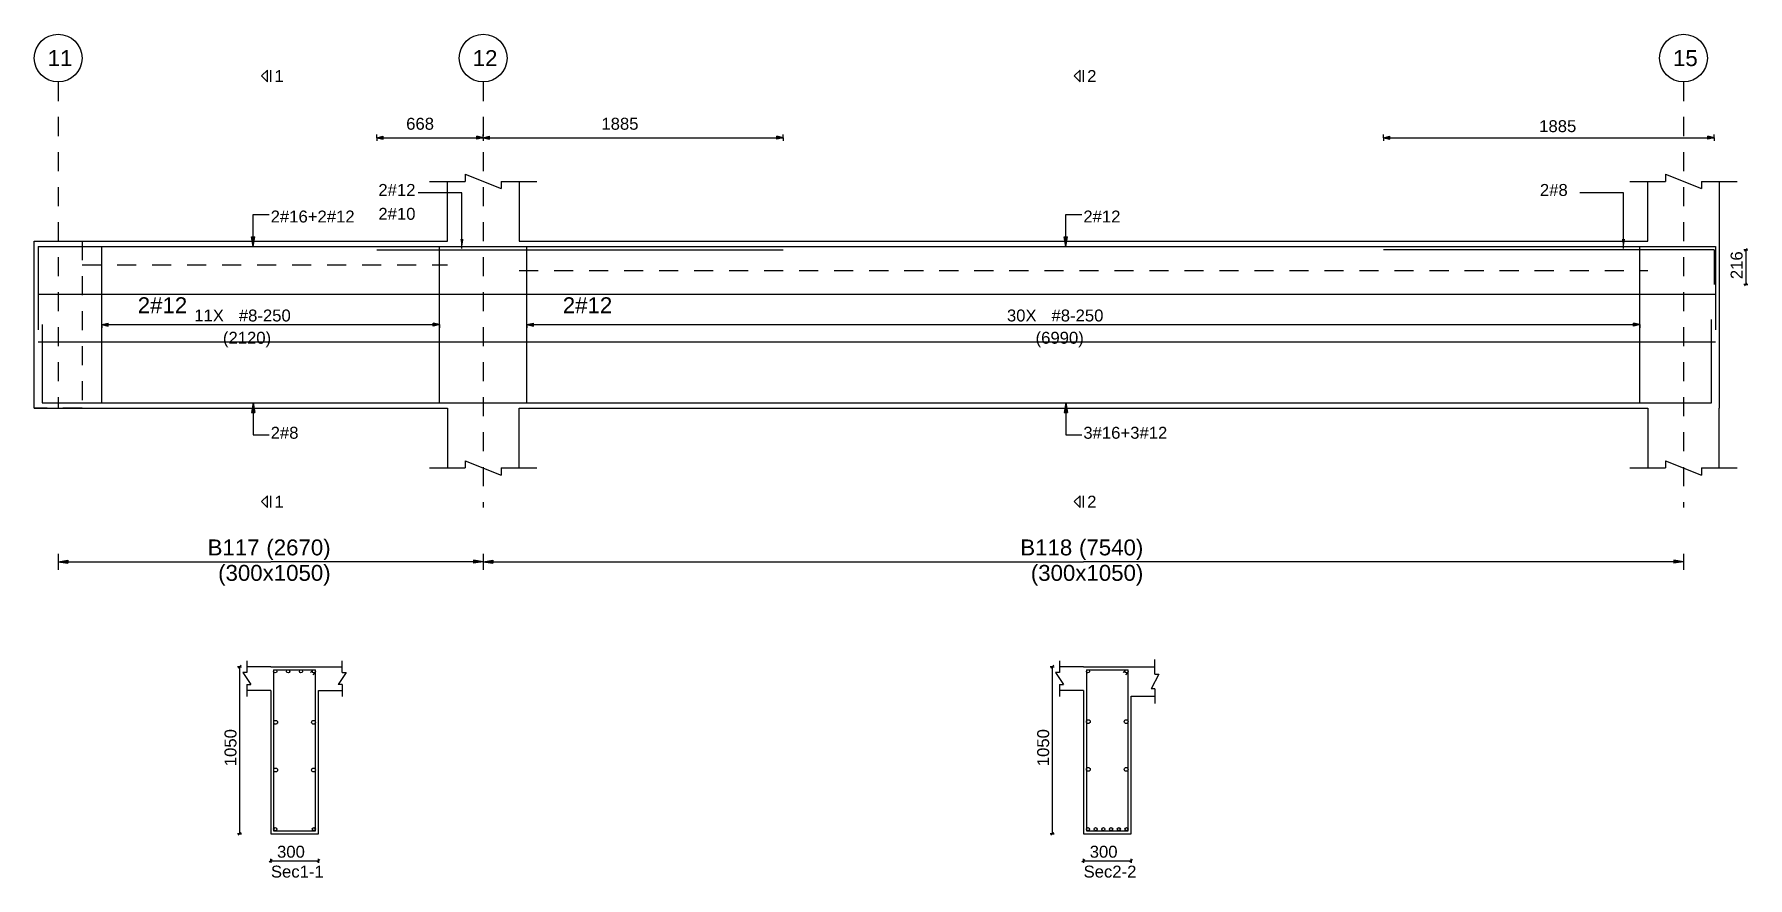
# Model space of a CAD drawing. Extents: x 0 to 98, y 3 to 248.
# Drawn here: x 40.03 to 50.79, y 181.83 to 187.13 of the extents above; entities that cross this region are included whole.
import ezdxf

# ---------------------------------------------------------------- set-up
doc = ezdxf.new("R2010")
doc.units = 0
doc.linetypes.add('ACAD_ISO02W100', pattern=[15, 12, -3])
for name, color, linetype in [('Axisline', 1, 'CONTINUOUS'), ('Axisline_Name', 2, 'CONTINUOUS'), ('Beam_bottombarlabeling', 2, 'CONTINUOUS'), ('Beam_Cross_Label', 4, 'CONTINUOUS'), ('Beam_CrossSection', 2, 'CONTINUOUS'), ('Beam_Dimensions_LS', 3, 'CONTINUOUS'), ('Beam_NameLS', 6, 'CONTINUOUS'), ('Beam_topbarsLabeling', 2, 'CONTINUOUS'), ('dim_all', 7, 'CONTINUOUS'), ('Extra_Topsteel_Labeling', 2, 'CONTINUOUS'), ('Extrabars', 7, 'CONTINUOUS'), ('Longsection', 2, 'CONTINUOUS'), ('main_botbars', 4, 'CONTINUOUS'), ('main_topbars', 4, 'CONTINUOUS'), ('SecondaryBeam', 2, 'CONTINUOUS'), ('SectionLine', 4, 'CONTINUOUS'), ('Sidefacebar', 140, 'CONTINUOUS'), ('Slabline', 253, 'CONTINUOUS'), ('span_dim', 7, 'CONTINUOUS'), ('spanline', 7, 'CONTINUOUS'), ('Stirrup_bar', 1, 'CONTINUOUS'), ('Stirrup_Dia_Spacing', 2, 'CONTINUOUS'), ('Stirrup_Length', 7, 'CONTINUOUS'), ('Stirrup_Numbers', 2, 'CONTINUOUS')]:
    doc.layers.add(name, color=color, linetype=linetype)
doc.styles.add('STRUDS_Arial', font='ARIAL.TTF', dxfattribs={"height": 0.04})

msp = doc.modelspace()

# ---------------------------------------------------------------- texts
at = {"layer": 'Axisline_Name', "style": 'STRUDS_Arial'}
for s, p in [('11', (40.114, 186.93)), ('12', (42.784, 186.93)), ('15', (50.324, 186.93))]:
    msp.add_text(s, height=0.1, dxfattribs=at).set_placement(p)
at = {"layer": 'Beam_bottombarlabeling', "style": 'STRUDS_Arial'}
for s, p in [('2#8', (41.515, 184.588)), ('3#16+3#12', (46.62, 184.588))]:
    msp.add_text(s, height=0.075, dxfattribs=at).set_placement(p)
at = {"layer": 'Beam_Cross_Label', "style": 'STRUDS_Arial'}
for s, p in [('Sec1-1', (41.5165, 181.83)), ('Sec2-2', (46.6215, 181.83))]:
    msp.add_text(s, height=0.075, dxfattribs=at).set_placement(p)
at = {"layer": 'Beam_Dimensions_LS', "style": 'STRUDS_Arial'}
for p in [(41.185, 183.695), (46.29, 183.695)]:
    msp.add_text('(300x1050)', height=0.1, dxfattribs=at).set_placement(p)
at = {"layer": 'Beam_NameLS', "style": 'STRUDS_Arial'}
for s, p in [('B117', (41.119, 183.855)), ('B118', (46.224, 183.855))]:
    msp.add_text(s, height=0.1, dxfattribs=at).set_placement(p)
at = {"layer": 'Beam_topbarsLabeling', "style": 'STRUDS_Arial'}
for s, p in [('2#16+2#12', (41.515, 185.947)), ('2#12', (46.62, 185.947))]:
    msp.add_text(s, height=0.075, dxfattribs=at).set_placement(p)
at = {"layer": 'dim_all', "style": 'STRUDS_Arial'}
for s, p in [('668', (42.3663, 186.53)), ('668', (42.3663, 186.53)), ('1885', (43.5925, 186.53)), ('1885', (43.5925, 186.53)), ('1885', (49.4835, 186.515)), ('300', (41.555, 181.955)), ('300', (46.66, 181.955))]:
    msp.add_text(s, height=0.075, dxfattribs=at).set_placement(p)
for s, p in [('216', (50.761, 185.591)), ('1050', (41.3, 182.53)), ('1050', (46.405, 182.53))]:
    msp.add_text(s, height=0.075, rotation=90, dxfattribs=at).set_placement(p)
at = {"layer": 'Extra_Topsteel_Labeling', "style": 'STRUDS_Arial'}
for s, p in [('2#12', (42.1915, 186.114)), ('2#8', (49.488, 186.114)), ('2#10', (42.1915, 185.964))]:
    msp.add_text(s, height=0.075, dxfattribs=at).set_placement(p)
at = {"layer": 'SectionLine', "style": 'STRUDS_Arial'}
for s, p in [('1', (41.539, 186.83)), ('2', (46.644, 186.83)), ('1', (41.539, 184.155)), ('2', (46.644, 184.155))]:
    msp.add_text(s, height=0.075, dxfattribs=at).set_placement(p)
at = {"layer": 'Sidefacebar', "style": 'STRUDS_Arial'}
for p in [(40.68, 185.377), (43.35, 185.377)]:
    msp.add_text('2#12', height=0.1, dxfattribs=at).set_placement(p)
at = {"layer": 'span_dim', "style": 'STRUDS_Arial'}
for s, p in [(' (2670) ', (41.449, 183.855)), (' (7540) ', (46.554, 183.855))]:
    msp.add_text(s, height=0.1, dxfattribs=at).set_placement(p)
at = {"layer": 'Stirrup_Dia_Spacing', "style": 'STRUDS_Arial'}
for p in [(41.315, 185.325), (46.42, 185.325)]:
    msp.add_text('#8-250', height=0.075, dxfattribs=at).set_placement(p)
at = {"layer": 'Stirrup_Length', "style": 'STRUDS_Arial'}
for s, p in [('(2120)', (41.215, 185.185)), ('(6990)', (46.32, 185.185))]:
    msp.add_text(s, height=0.075, dxfattribs=at).set_placement(p)
at = {"layer": 'Stirrup_Numbers', "style": 'STRUDS_Arial'}
for s, p in [('11X', (41.035, 185.325)), ('30X', (46.14, 185.325))]:
    msp.add_text(s, height=0.075, dxfattribs=at).set_placement(p)

# ---------------------------------------------------------------- linework, layer by layer
at = {"layer": 'Axisline', "linetype": 'ACAD_ISO02W100', "ltscale": 0.01}
for p, q in [((40.18, 186.83), (40.18, 184.78)), ((42.85, 186.83), (42.85, 184.155)), ((50.39, 186.83), (50.39, 184.155))]:
    msp.add_line(p, q, dxfattribs=at)
at = {"layer": 'Axisline'}
for centre in [(40.18, 186.98), (42.85, 186.98), (50.39, 186.98)]:
    msp.add_circle(centre, 0.15, dxfattribs=at)
at = {"layer": 'Beam_bottombarlabeling'}
for p, q in [((41.405, 184.813), (41.395, 184.753)), ((41.405, 184.813), (41.405, 184.613)), ((41.405, 184.813), (41.415, 184.753)), ((46.51, 184.813), (46.5, 184.753)), ((46.51, 184.813), (46.51, 184.613)), ((46.51, 184.813), (46.52, 184.753)), ((41.395, 184.753), (41.415, 184.753)), ((46.5, 184.753), (46.52, 184.753)), ((41.405, 184.613), (41.505, 184.613)), ((46.51, 184.613), (46.61, 184.613))]:
    msp.add_line(p, q, dxfattribs=at)
for points in [[(41.405, 184.813), (41.395, 184.753), (41.405, 184.813), (41.415, 184.753)], [(46.51, 184.813), (46.5, 184.753), (46.51, 184.813), (46.52, 184.753)]]:
    msp.add_solid(points, dxfattribs=at)
at = {"layer": 'Beam_CrossSection'}
for p, q in [((47.07, 183.109), (47.07, 183.201)), ((41.365, 183.118), (41.34, 183.118)), ((41.34, 183.118), (41.39, 183.043)), ((41.365, 183.193), (41.365, 183.118)), ((41.515, 183.155), (41.365, 183.155)), ((41.515, 183.155), (41.815, 183.155)), ((41.515, 183.155), (41.515, 183.155)), ((41.815, 183.155), (41.815, 183.155)), ((41.815, 183.155), (41.965, 183.155)), ((41.99, 183.118), (41.94, 183.043)), ((41.965, 183.118), (41.965, 183.193)), ((41.965, 183.118), (41.99, 183.118)), ((46.47, 183.118), (46.445, 183.118)), ((46.445, 183.118), (46.495, 183.043)), ((46.47, 183.193), (46.47, 183.118)), ((46.62, 183.155), (46.47, 183.155)), ((46.62, 183.155), (46.92, 183.155)), ((46.62, 183.155), (46.62, 183.155)), ((46.92, 183.155), (46.92, 183.155)), ((46.92, 183.155), (47.07, 183.155)), ((47.095, 183.109), (47.045, 183.016)), ((47.07, 183.109), (47.095, 183.109)), ((41.365, 183.043), (41.365, 182.968)), ((41.365, 183.043), (41.39, 183.043)), ((41.515, 183.005), (41.365, 183.005)), ((41.515, 183.005), (41.515, 182.105)), ((41.815, 182.105), (41.815, 183.005)), ((41.815, 183.005), (41.965, 183.005)), ((41.965, 183.043), (41.94, 183.043)), ((41.965, 183.043), (41.965, 182.968)), ((46.47, 183.043), (46.47, 182.968)), ((46.47, 183.043), (46.495, 183.043)), ((46.62, 183.005), (46.47, 183.005)), ((46.62, 183.005), (46.62, 182.105)), ((47.07, 183.016), (47.045, 183.016)), ((47.07, 183.016), (47.07, 182.924)), ((46.92, 182.105), (46.92, 182.97)), ((46.92, 182.97), (47.07, 182.97)), ((41.515, 182.105), (41.815, 182.105)), ((46.62, 182.105), (46.92, 182.105))]:
    msp.add_line(p, q, dxfattribs=at)
at = {"layer": 'Beam_topbarsLabeling'}
for p, q in [((41.405, 185.797), (41.405, 185.997)), ((41.405, 185.997), (41.505, 185.997)), ((46.51, 185.797), (46.51, 185.997)), ((46.51, 185.997), (46.61, 185.997)), ((41.405, 185.797), (41.395, 185.857)), ((41.395, 185.857), (41.415, 185.857)), ((41.405, 185.797), (41.415, 185.857)), ((41.405, 185.857), (41.41, 185.857)), ((46.51, 185.797), (46.5, 185.857)), ((46.5, 185.857), (46.52, 185.857)), ((46.51, 185.797), (46.52, 185.857)), ((46.51, 185.857), (46.515, 185.857))]:
    msp.add_line(p, q, dxfattribs=at)
for points in [[(41.405, 185.797), (41.395, 185.857), (41.405, 185.797), (41.415, 185.857)], [(46.51, 185.797), (46.5, 185.857), (46.51, 185.797), (46.52, 185.857)]]:
    msp.add_solid(points, dxfattribs=at)
at = {"layer": 'dim_all'}
for p, q in [((42.1825, 186.48), (42.1825, 186.5)), ((42.1825, 186.48), (42.1825, 186.5)), ((42.1825, 186.48), (42.1825, 186.493)), ((42.1825, 186.48), (42.1825, 186.493)), ((42.1825, 186.48), (42.1825, 186.493)), ((42.1825, 186.48), (42.1825, 186.493)), ((42.1825, 186.48), (42.2225, 186.49)), ((42.1825, 186.48), (42.2225, 186.49)), ((42.1825, 186.48), (42.1825, 186.46)), ((42.1825, 186.48), (42.2225, 186.47)), ((42.1825, 186.48), (42.1825, 186.468)), ((42.1825, 186.48), (42.1825, 186.468)), ((42.1825, 186.48), (44.735, 186.48)), ((42.1825, 186.48), (42.1825, 186.46)), ((42.1825, 186.48), (42.2225, 186.47)), ((42.1825, 186.48), (42.1825, 186.468)), ((42.1825, 186.48), (42.1825, 186.468)), ((42.1825, 186.48), (44.735, 186.48)), ((42.2225, 186.47), (42.2225, 186.49)), ((42.2225, 186.47), (42.2225, 186.49)), ((42.85, 186.48), (42.81, 186.49)), ((42.81, 186.47), (42.81, 186.49)), ((42.85, 186.48), (42.81, 186.49)), ((42.81, 186.47), (42.81, 186.49)), ((42.85, 186.48), (42.81, 186.49)), ((42.81, 186.47), (42.81, 186.49)), ((42.85, 186.48), (42.81, 186.49)), ((42.81, 186.47), (42.81, 186.49)), ((42.85, 186.48), (42.81, 186.47)), ((42.85, 186.48), (42.81, 186.47)), ((42.85, 186.48), (42.81, 186.47)), ((42.85, 186.48), (42.81, 186.47)), ((42.85, 186.48), (42.85, 186.5)), ((42.85, 186.48), (42.85, 186.5)), ((42.85, 186.48), (42.85, 186.5)), ((42.85, 186.48), (42.85, 186.5)), ((42.85, 186.48), (42.85, 186.5)), ((42.85, 186.48), (42.85, 186.5)), ((42.85, 186.48), (42.85, 186.5)), ((42.85, 186.48), (42.85, 186.5)), ((42.85, 186.48), (42.85, 186.493)), ((42.85, 186.48), (42.85, 186.493)), ((42.85, 186.48), (42.85, 186.493)), ((42.85, 186.48), (42.85, 186.493)), ((42.85, 186.48), (42.85, 186.493)), ((42.85, 186.48), (42.85, 186.493)), ((42.85, 186.48), (42.85, 186.493)), ((42.85, 186.48), (42.85, 186.493)), ((42.85, 186.48), (42.89, 186.49)), ((42.85, 186.48), (42.89, 186.49)), ((42.85, 186.48), (42.89, 186.49)), ((42.85, 186.48), (42.89, 186.49)), ((42.85, 186.48), (42.85, 186.46)), ((42.85, 186.48), (42.89, 186.47)), ((42.85, 186.48), (42.85, 186.46)), ((42.85, 186.48), (42.85, 186.468)), ((42.85, 186.48), (42.85, 186.468)), ((42.85, 186.48), (42.85, 186.468)), ((42.85, 186.48), (42.85, 186.468)), ((42.85, 186.48), (42.85, 186.48)), ((42.85, 186.48), (42.85, 186.46)), ((42.85, 186.48), (42.89, 186.47)), ((42.85, 186.48), (42.85, 186.46)), ((42.85, 186.48), (42.85, 186.46)), ((42.85, 186.48), (42.89, 186.47)), ((42.85, 186.48), (42.85, 186.46)), ((42.85, 186.48), (42.85, 186.468)), ((42.85, 186.48), (42.85, 186.468)), ((42.85, 186.48), (42.85, 186.468)), ((42.85, 186.48), (42.85, 186.468)), ((42.85, 186.48), (42.85, 186.48)), ((42.85, 186.48), (42.85, 186.46)), ((42.85, 186.48), (42.89, 186.47)), ((42.85, 186.48), (42.85, 186.46)), ((42.89, 186.47), (42.89, 186.49)), ((42.89, 186.47), (42.89, 186.49)), ((42.89, 186.47), (42.89, 186.49)), ((42.89, 186.47), (42.89, 186.49)), ((44.735, 186.48), (44.695, 186.49)), ((44.695, 186.47), (44.695, 186.49)), ((44.735, 186.48), (44.695, 186.49)), ((44.695, 186.47), (44.695, 186.49)), ((44.735, 186.48), (44.695, 186.47)), ((44.735, 186.48), (44.695, 186.47)), ((44.735, 186.48), (44.735, 186.5)), ((44.735, 186.48), (44.735, 186.5)), ((44.735, 186.48), (44.735, 186.493)), ((44.735, 186.48), (44.735, 186.493)), ((44.735, 186.48), (44.735, 186.493)), ((44.735, 186.48), (44.735, 186.493)), ((44.735, 186.48), (44.735, 186.46)), ((44.735, 186.48), (44.735, 186.468)), ((44.735, 186.48), (44.735, 186.468)), ((44.735, 186.48), (44.735, 186.46)), ((44.735, 186.48), (44.735, 186.468)), ((44.735, 186.48), (44.735, 186.468)), ((48.505, 186.48), (48.505, 186.5)), ((48.505, 186.48), (48.505, 186.493)), ((48.505, 186.48), (48.505, 186.493)), ((48.505, 186.48), (48.545, 186.49)), ((48.505, 186.48), (48.505, 186.46)), ((48.505, 186.48), (48.545, 186.47)), ((48.505, 186.48), (48.505, 186.468)), ((48.505, 186.48), (48.505, 186.468)), ((48.505, 186.48), (50.582, 186.48)), ((48.545, 186.47), (48.545, 186.49)), ((50.582, 186.48), (50.542, 186.49)), ((50.542, 186.47), (50.542, 186.49)), ((50.582, 186.48), (50.542, 186.47)), ((50.582, 186.48), (50.582, 186.5)), ((50.582, 186.48), (50.582, 186.493)), ((50.582, 186.48), (50.582, 186.493)), ((50.582, 186.48), (50.582, 186.46)), ((50.582, 186.48), (50.582, 186.468)), ((50.582, 186.48), (50.582, 186.468)), ((50.781, 185.775), (50.7899, 185.783)), ((50.781, 185.775), (50.7685, 185.775)), ((50.781, 185.775), (50.7722, 185.766)), ((50.781, 185.775), (50.7935, 185.775)), ((50.781, 185.775), (50.781, 185.558)), ((50.781, 185.558), (50.7899, 185.567)), ((50.781, 185.558), (50.7685, 185.558)), ((50.781, 185.558), (50.7722, 185.549)), ((50.781, 185.558), (50.7935, 185.558)), ((41.32, 183.155), (41.3075, 183.155)), ((41.32, 183.155), (41.3112, 183.146)), ((41.32, 183.155), (41.3289, 183.164)), ((41.32, 183.155), (41.3325, 183.155)), ((41.32, 183.155), (41.32, 182.105)), ((46.425, 183.155), (46.4125, 183.155)), ((46.425, 183.155), (46.4162, 183.146)), ((46.425, 183.155), (46.4339, 183.164)), ((46.425, 183.155), (46.4375, 183.155)), ((46.425, 183.155), (46.425, 182.105)), ((41.32, 182.105), (41.3075, 182.105)), ((41.32, 182.105), (41.3112, 182.096)), ((41.32, 182.105), (41.3289, 182.114)), ((41.32, 182.105), (41.3325, 182.105)), ((46.425, 182.105), (46.4125, 182.105)), ((46.425, 182.105), (46.4162, 182.096)), ((46.425, 182.105), (46.4339, 182.114)), ((46.425, 182.105), (46.4375, 182.105)), ((41.515, 181.935), (41.5062, 181.926)), ((41.515, 181.935), (41.515, 181.948)), ((41.515, 181.935), (41.5239, 181.944)), ((41.515, 181.935), (41.515, 181.923)), ((41.515, 181.935), (41.815, 181.935)), ((41.815, 181.935), (41.8062, 181.926)), ((41.815, 181.935), (41.815, 181.948)), ((41.815, 181.935), (41.8239, 181.944)), ((41.815, 181.935), (41.815, 181.923)), ((46.62, 181.935), (46.6112, 181.926)), ((46.62, 181.935), (46.62, 181.948)), ((46.62, 181.935), (46.6289, 181.944)), ((46.62, 181.935), (46.62, 181.923)), ((46.62, 181.935), (46.92, 181.935)), ((46.92, 181.935), (46.9112, 181.926)), ((46.92, 181.935), (46.92, 181.948)), ((46.92, 181.935), (46.9289, 181.944)), ((46.92, 181.935), (46.92, 181.923))]:
    msp.add_line(p, q, dxfattribs=at)
for points in [[(42.1825, 186.48), (42.2225, 186.49), (42.1825, 186.48), (42.2225, 186.47)], [(42.1825, 186.48), (42.2225, 186.49), (42.1825, 186.48), (42.2225, 186.47)], [(42.85, 186.48), (42.81, 186.49), (42.85, 186.48), (42.81, 186.47)], [(42.85, 186.48), (42.81, 186.49), (42.85, 186.48), (42.81, 186.47)], [(42.85, 186.48), (42.81, 186.49), (42.85, 186.48), (42.81, 186.47)], [(42.85, 186.48), (42.81, 186.49), (42.85, 186.48), (42.81, 186.47)], [(42.85, 186.48), (42.89, 186.49), (42.85, 186.48), (42.89, 186.47)], [(42.85, 186.48), (42.89, 186.49), (42.85, 186.48), (42.89, 186.47)], [(42.85, 186.48), (42.89, 186.49), (42.85, 186.48), (42.89, 186.47)], [(42.85, 186.48), (42.89, 186.49), (42.85, 186.48), (42.89, 186.47)], [(44.735, 186.48), (44.695, 186.49), (44.735, 186.48), (44.695, 186.47)], [(44.735, 186.48), (44.695, 186.49), (44.735, 186.48), (44.695, 186.47)], [(48.505, 186.48), (48.545, 186.49), (48.505, 186.48), (48.545, 186.47)], [(50.582, 186.48), (50.542, 186.49), (50.582, 186.48), (50.542, 186.47)]]:
    msp.add_solid(points, dxfattribs=at)
at = {"layer": 'Extra_Topsteel_Labeling'}
for p, q in [((42.7165, 186.134), (42.4415, 186.134)), ((42.7165, 185.784), (42.7165, 186.134)), ((50.013, 186.134), (49.738, 186.134)), ((50.013, 185.784), (50.013, 186.134))]:
    msp.add_line(p, q, dxfattribs=at)
for points in [[(42.7165, 185.784), (42.7065, 185.844), (42.7165, 185.784), (42.7265, 185.844)], [(50.013, 185.784), (50.003, 185.844), (50.013, 185.784), (50.023, 185.844)]]:
    msp.add_solid(points, dxfattribs=at)
at = {"layer": 'Extrabars'}
for p, q in [((44.735, 185.773), (42.1825, 185.773)), ((44.735, 185.773), (42.1825, 185.773)), ((50.582, 185.775), (48.505, 185.775)), ((50.582, 185.775), (50.582, 185.558))]:
    msp.add_line(p, q, dxfattribs=at)
at = {"layer": 'Longsection'}
for p, q in [((42.7375, 186.25), (42.7375, 186.205)), ((42.7375, 186.25), (42.9625, 186.16)), ((50.2775, 186.25), (50.2775, 186.205)), ((50.2775, 186.25), (50.5025, 186.16)), ((42.5125, 186.205), (42.625, 186.205)), ((42.5125, 186.205), (42.7375, 186.205)), ((42.625, 185.83), (42.625, 186.205)), ((42.9625, 186.205), (42.9625, 186.16)), ((42.9625, 186.205), (43.1875, 186.205)), ((43.075, 186.205), (43.075, 185.83)), ((50.0525, 186.205), (50.165, 186.205)), ((50.0525, 186.205), (50.2775, 186.205)), ((50.165, 185.83), (50.165, 186.205)), ((50.5025, 186.205), (50.5025, 186.16)), ((50.5025, 186.205), (50.7275, 186.205)), ((50.615, 186.205), (50.615, 185.83)), ((40.03, 184.78), (40.03, 185.83)), ((40.03, 185.83), (40.33, 185.83)), ((40.03, 185.83), (40.03, 185.83)), ((40.18, 185.83), (40.18, 185.83)), ((40.18, 185.83), (40.18, 185.83)), ((40.18, 185.83), (42.625, 185.83)), ((43.075, 185.83), (50.165, 185.83)), ((50.615, 185.83), (50.615, 184.78)), ((40.03, 184.78), (42.625, 184.78)), ((42.625, 184.78), (42.625, 184.405)), ((43.075, 184.405), (43.075, 184.78)), ((43.075, 184.78), (50.165, 184.78)), ((50.165, 184.78), (50.165, 184.405)), ((50.615, 184.405), (50.615, 184.78)), ((42.5125, 184.405), (42.625, 184.405)), ((42.5125, 184.405), (42.7375, 184.405)), ((42.7375, 184.45), (42.7375, 184.405)), ((42.7375, 184.45), (42.9625, 184.36)), ((42.9625, 184.405), (42.9625, 184.36)), ((42.9625, 184.405), (43.1875, 184.405)), ((50.0525, 184.405), (50.165, 184.405)), ((50.0525, 184.405), (50.2775, 184.405)), ((50.2775, 184.45), (50.2775, 184.405)), ((50.2775, 184.45), (50.5025, 184.36)), ((50.5025, 184.405), (50.5025, 184.36)), ((50.5025, 184.405), (50.7275, 184.405))]:
    msp.add_line(p, q, dxfattribs=at)
at = {"layer": 'main_botbars'}
for p, q in [((40.055, 185.797), (40.055, 185.272)), ((40.055, 185.797), (43.05, 185.797)), ((42.65, 185.797), (50.59, 185.797)), ((50.59, 185.797), (50.59, 185.272)), ((40.08, 185.305), (40.08, 184.813)), ((50.565, 184.813), (50.565, 185.338)), ((40.08, 184.813), (43.025, 184.813)), ((42.675, 184.813), (50.565, 184.813)), ((43.025, 184.813), (43.025, 184.813))]:
    msp.add_line(p, q, dxfattribs=at)
for centre in [(41.5438, 182.134), (41.7863, 182.134), (46.6488, 182.134), (46.6973, 182.134), (46.7458, 182.134), (46.7943, 182.134), (46.8428, 182.134), (46.8912, 182.134)]:
    msp.add_circle(centre, 0.01, dxfattribs=at)
at = {"layer": 'main_topbars'}
for centre in [(41.5438, 183.126), (41.6246, 183.126), (41.7054, 183.126), (41.7863, 183.126), (46.6488, 183.126), (46.8913, 183.126)]:
    msp.add_circle(centre, 0.01, dxfattribs=at)
at = {"layer": 'SecondaryBeam', "linetype": 'ACAD_ISO02W100', "ltscale": 0.01}
for p, q in [((40.03, 185.83), (40.33, 185.83)), ((40.03, 184.78), (40.03, 185.83)), ((40.33, 185.83), (40.33, 184.78)), ((40.33, 184.78), (40.03, 184.78))]:
    msp.add_line(p, q, dxfattribs=at)
at = {"layer": 'SectionLine'}
for p, q in [((41.495, 186.905), (41.4575, 186.868)), ((41.495, 186.83), (41.4575, 186.868)), ((41.495, 186.83), (41.495, 186.905)), ((41.515, 186.83), (41.515, 186.905)), ((46.6, 186.905), (46.5625, 186.868)), ((46.6, 186.83), (46.5625, 186.868)), ((46.6, 186.83), (46.6, 186.905)), ((46.62, 186.83), (46.62, 186.905)), ((41.495, 184.23), (41.4575, 184.193)), ((41.495, 184.155), (41.4575, 184.193)), ((41.495, 184.155), (41.495, 184.23)), ((41.515, 184.155), (41.515, 184.23)), ((46.6, 184.23), (46.5625, 184.193)), ((46.6, 184.155), (46.5625, 184.193)), ((46.6, 184.155), (46.6, 184.23)), ((46.62, 184.155), (46.62, 184.23))]:
    msp.add_line(p, q, dxfattribs=at)
at = {"layer": 'Sidefacebar'}
for p, q in [((40.055, 185.497), (43.05, 185.497)), ((42.65, 185.497), (50.59, 185.497)), ((40.055, 185.197), (43.05, 185.197)), ((42.65, 185.197), (50.59, 185.197))]:
    msp.add_line(p, q, dxfattribs=at)
for centre in [(41.546, 182.806), (41.784, 182.806), (46.651, 182.81), (46.889, 182.81), (41.546, 182.506), (41.784, 182.506), (46.651, 182.51), (46.889, 182.51)]:
    msp.add_circle(centre, 0.012, dxfattribs=at)
at = {"layer": 'Slabline', "linetype": 'ACAD_ISO02W100', "ltscale": 0.01}
for p, q in [((40.33, 185.68), (42.625, 185.68)), ((43.075, 185.645), (50.165, 185.645))]:
    msp.add_line(p, q, dxfattribs=at)
at = {"layer": 'spanline'}
for p, q in [((40.18, 183.865), (40.18, 183.765)), ((42.85, 183.865), (42.85, 183.765)), ((42.85, 183.865), (42.85, 183.765)), ((50.39, 183.865), (50.39, 183.765)), ((40.18, 183.815), (40.24, 183.825)), ((40.18, 183.815), (41.515, 183.815)), ((40.18, 183.815), (40.24, 183.805)), ((40.24, 183.825), (40.24, 183.805)), ((42.85, 183.815), (41.515, 183.815)), ((42.85, 183.815), (42.79, 183.825)), ((42.79, 183.825), (42.79, 183.805)), ((42.85, 183.815), (42.79, 183.805)), ((42.85, 183.815), (42.91, 183.825)), ((42.85, 183.815), (46.62, 183.815)), ((42.85, 183.815), (42.91, 183.805)), ((42.91, 183.825), (42.91, 183.805)), ((50.39, 183.815), (46.62, 183.815)), ((50.39, 183.815), (50.33, 183.825)), ((50.33, 183.825), (50.33, 183.805)), ((50.39, 183.815), (50.33, 183.805))]:
    msp.add_line(p, q, dxfattribs=at)
for points in [[(40.18, 183.815), (40.24, 183.825), (40.18, 183.815), (40.24, 183.805)], [(42.85, 183.815), (42.79, 183.825), (42.85, 183.815), (42.79, 183.805)], [(42.85, 183.815), (42.91, 183.825), (42.85, 183.815), (42.91, 183.805)], [(50.39, 183.815), (50.33, 183.825), (50.39, 183.815), (50.33, 183.805)]]:
    msp.add_solid(points, dxfattribs=at)
at = {"layer": 'Stirrup_bar'}
for p, q in [((40.455, 184.813), (40.455, 185.797)), ((42.575, 184.813), (42.575, 185.797)), ((43.125, 184.813), (43.125, 185.797)), ((50.115, 184.813), (50.115, 185.797)), ((41.5338, 183.136), (41.5338, 182.124)), ((41.5338, 183.136), (41.7963, 183.136)), ((41.7792, 183.133), (41.765, 183.119)), ((41.7933, 183.119), (41.7792, 183.105)), ((41.7963, 182.124), (41.7963, 183.136)), ((46.6388, 183.136), (46.6388, 182.124)), ((46.6388, 183.136), (46.9013, 183.136)), ((46.8842, 183.133), (46.8701, 183.119)), ((46.8983, 183.119), (46.8842, 183.105)), ((46.9013, 182.124), (46.9013, 183.136)), ((41.5338, 182.124), (41.7963, 182.124)), ((46.6388, 182.124), (46.9013, 182.124))]:
    msp.add_line(p, q, dxfattribs=at)
at = {"layer": 'Stirrup_Length'}
for p, q in [((40.455, 185.305), (40.455, 185.325)), ((40.455, 185.305), (40.495, 185.315)), ((40.455, 185.305), (42.575, 185.305)), ((40.455, 185.305), (40.455, 185.285)), ((40.455, 185.305), (40.495, 185.295)), ((40.495, 185.295), (40.495, 185.315)), ((42.575, 185.305), (42.535, 185.315)), ((42.535, 185.295), (42.535, 185.315)), ((42.575, 185.305), (42.535, 185.295)), ((42.575, 185.305), (42.575, 185.325)), ((42.575, 185.305), (42.575, 185.285)), ((43.125, 185.305), (43.125, 185.325)), ((43.125, 185.305), (43.165, 185.315)), ((43.125, 185.305), (50.115, 185.305)), ((43.125, 185.305), (43.125, 185.285)), ((43.125, 185.305), (43.165, 185.295)), ((43.165, 185.295), (43.165, 185.315)), ((50.115, 185.305), (50.075, 185.315)), ((50.075, 185.295), (50.075, 185.315)), ((50.115, 185.305), (50.075, 185.295)), ((50.115, 185.305), (50.115, 185.325)), ((50.115, 185.305), (50.115, 185.285))]:
    msp.add_line(p, q, dxfattribs=at)
for points in [[(40.455, 185.305), (40.495, 185.315), (40.455, 185.305), (40.495, 185.295)], [(42.575, 185.305), (42.535, 185.315), (42.575, 185.305), (42.535, 185.295)], [(43.125, 185.305), (43.165, 185.315), (43.125, 185.305), (43.165, 185.295)], [(50.115, 185.305), (50.075, 185.315), (50.115, 185.305), (50.075, 185.295)]]:
    msp.add_solid(points, dxfattribs=at)

msp.set_redraw_order([(e.dxf.handle, doc.entitydb.next_handle()) for e in msp.query("TEXT MTEXT ATTDEF DIMENSION ARC_DIMENSION")])  # texts and dimensions are drawn at this point

doc.saveas('drawing.dxf')
